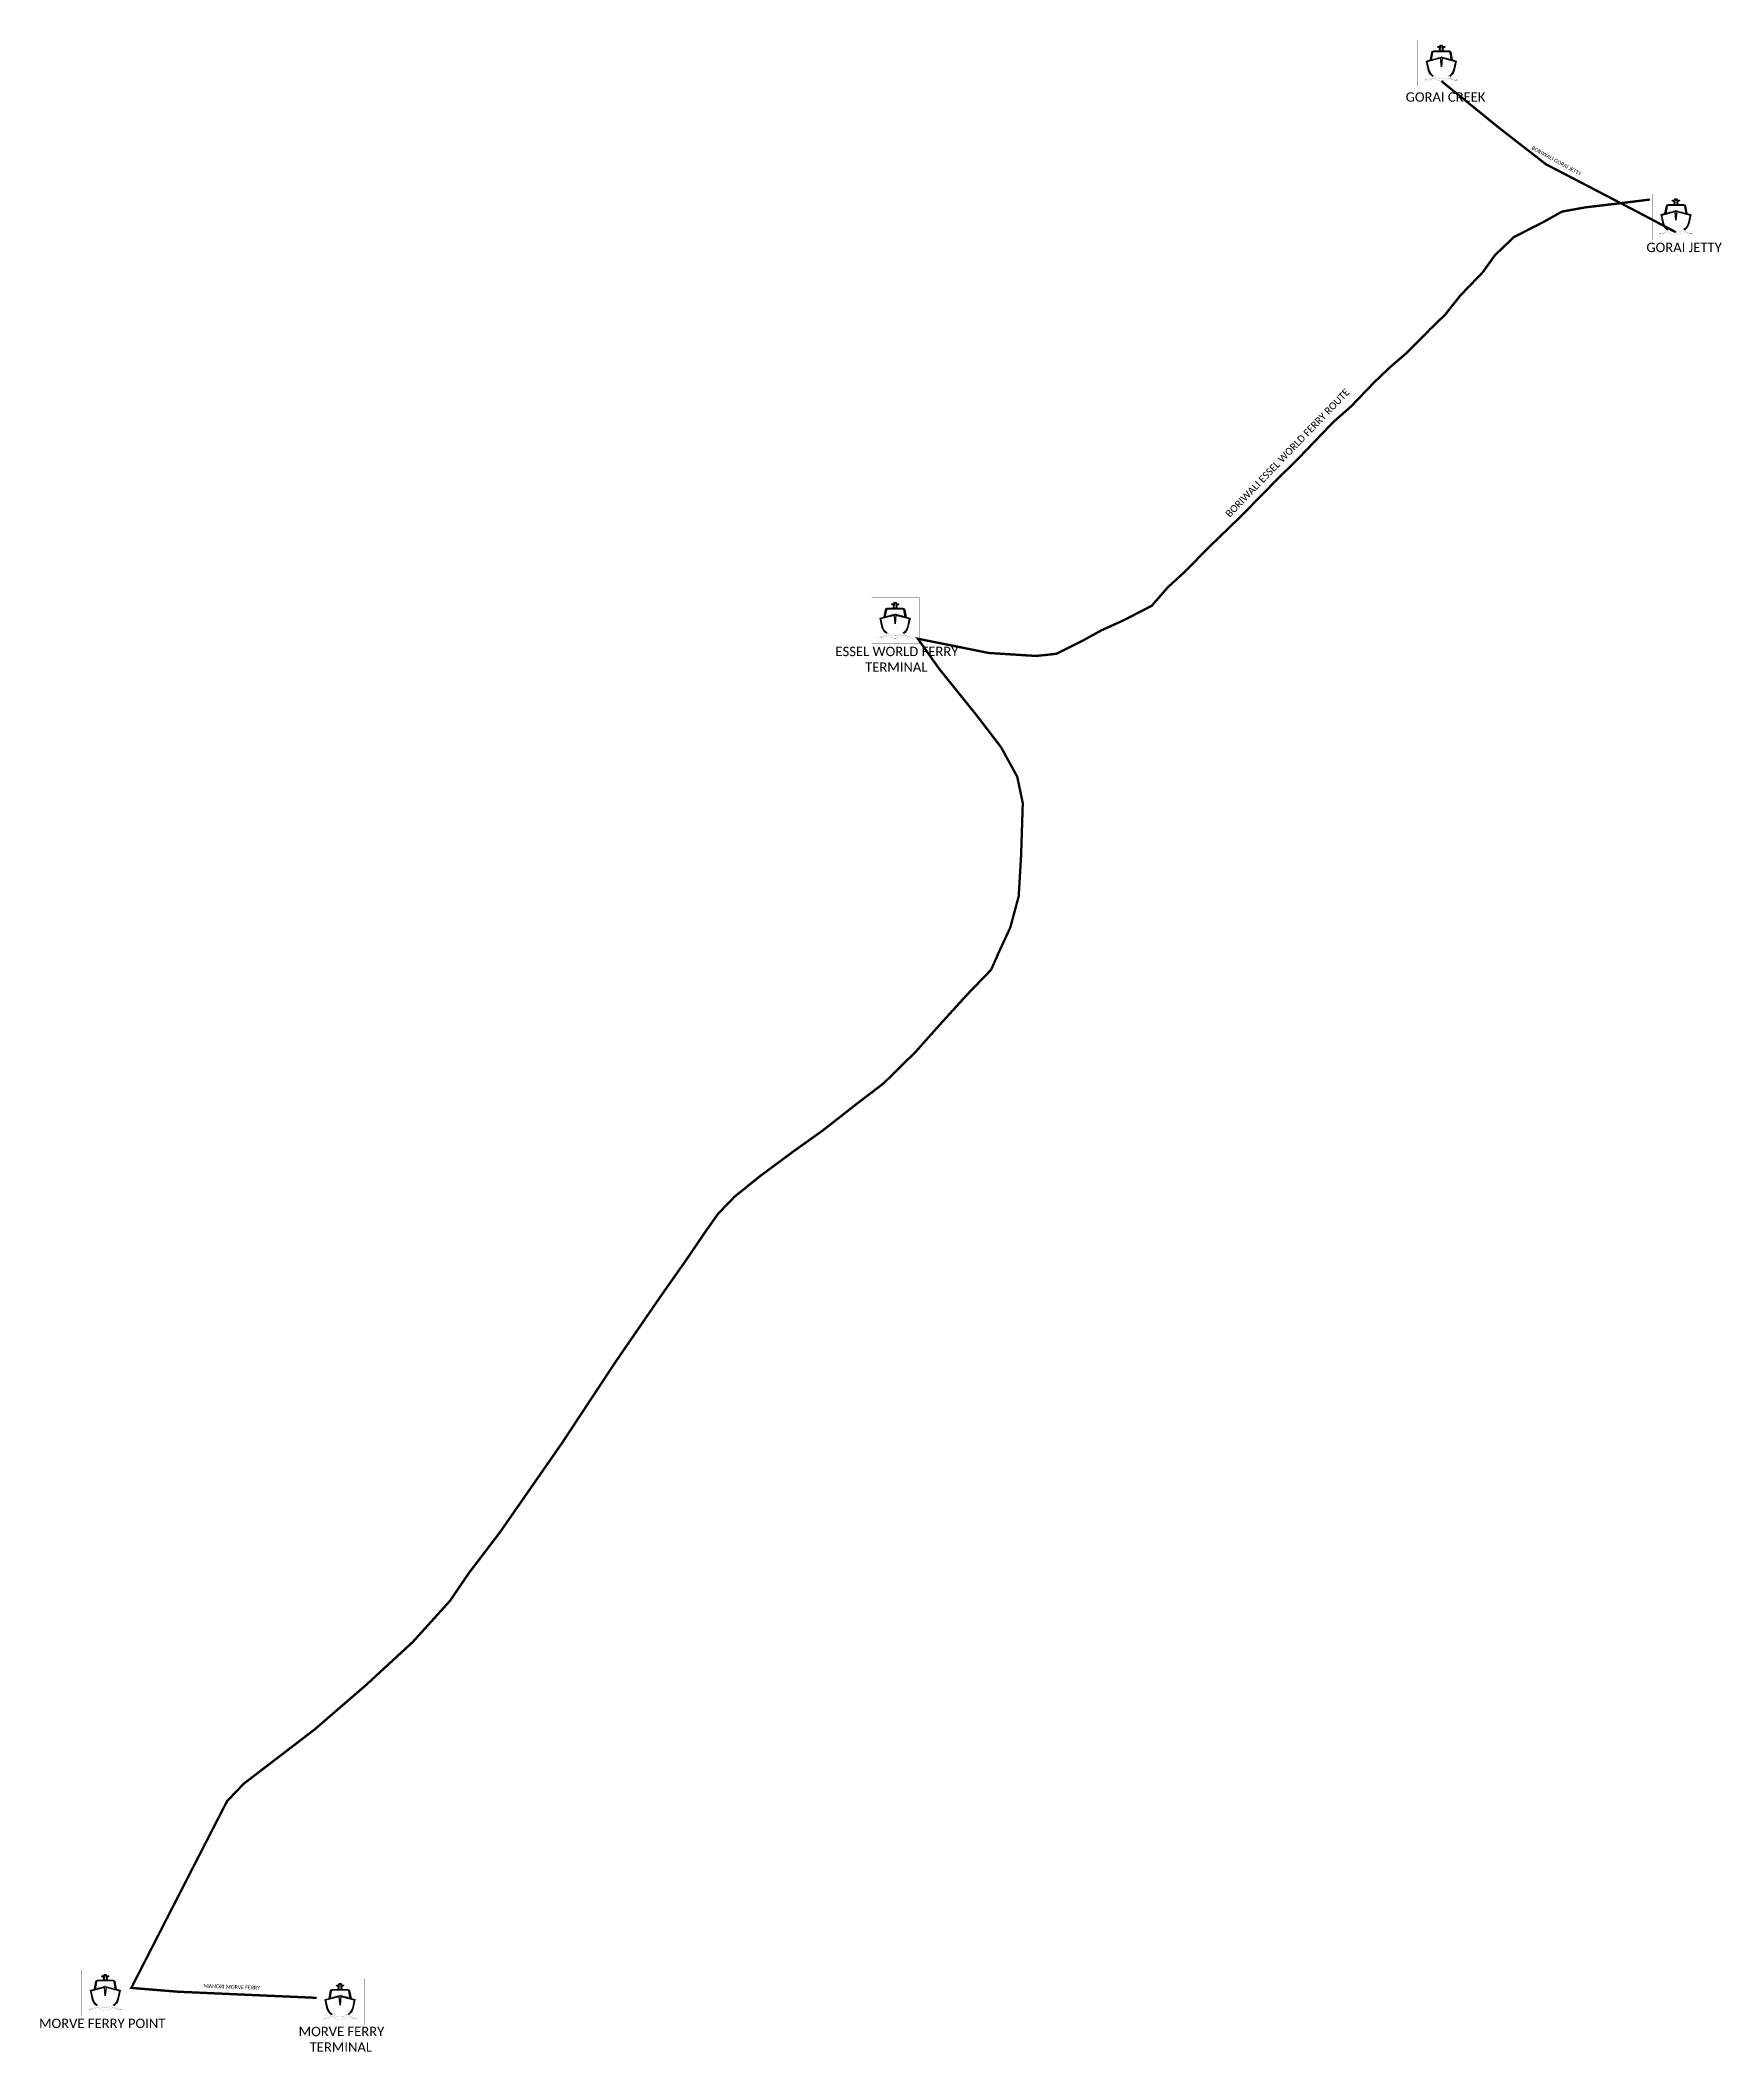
# Model space of a CAD drawing. Header units: metres. Extents: x 244144 to 284336, y 2072778 to 2140140.
# Drawn here: x 267721 to 271310, y 2124194 to 2128486 of the extents above; entities that cross this region are included whole.
import ezdxf

# ---------------------------------------------------------------- set-up
doc = ezdxf.new("R2010")
doc.units = ezdxf.units.M
doc.header["$MEASUREMENT"] = 0
doc.linetypes.add('DASHED2', pattern=[0.375, 0.25, -0.125])
for name, color, linetype in [('FERRY', 14, 'Continuous'), ('FERRY ROUTE', 5, 'Continuous'), ('FERRY ROUTE TEXT', 7, 'Continuous'), ('JETTY TEXT', 7, 'Continuous')]:
    doc.layers.add(name, color=color, linetype=linetype)
doc.styles.get("Standard").update_dxf_attribs({"font": 'arial.ttf'})

msp = doc.modelspace()

# ---------------------------------------------------------------- texts
at = {"layer": 'FERRY ROUTE TEXT', "attachment_point": 1}
for s, width, insert, char_height, rotation in [('{\\fCalibri|b0|i0|c0|p34;\\W7.96667;    \\W1;BORIWALI GORAI JETTY}', 300.434, (270828.4, 2128304.2), 8, 331.1515), ('{\\fCalibri|b0|i0|c0|p34;\\W7.16381;   \\W1;BORIWALI ESSEL WORLD FERRY ROUTE}', 600.601, (270170.4, 2127395.5), 15, 46.0773), ('{\\fCalibri|b0|i0|c0|p34;\\W7.91376;    \\W1;MANORI MORVE FERRY}', 300.434, (267981, 2124342.1), 8, 357.9116)]:
    msp.add_mtext_dynamic_manual_height_columns(s, width=width, gutter_width=1, heights=[54], dxfattribs=dict(at, insert=insert, char_height=char_height, rotation=rotation))
at = {"layer": 'JETTY TEXT', "char_height": 20, "attachment_point": 1}
for s, width, heights, insert in [('{\\fCalibri|b0|i0|c0|p34;\\W9.15251; \\W1;GORAI CREEK}', 300.434, [54], (270570.8, 2128374.9)), ('{\\fCalibri|b0|i0|c0|p34;\\W9.80585; \\W1;GORAI JETTY}', 300.434, [54], (271080, 2128054)), ('{\\fCalibri|b0|i0|c0|p34;\\W1.48726; \\W1;ESSEL WORLD FERRY \\P\\W5.23985;  \\W1;TERMINAL}', 283.326, [98.8], (269407.7, 2127191.9)), ('{\\fCalibri|b0|i0|c0|p34;\\W2.15467; \\W1;MORVE FERRY POINT}', 300.434, [54], (267703.2, 2124264.7)), ('{\\fCalibri|b0|i0|c0|p34;\\W8.34257; \\W1;MORVE FERRY \\P\\W5.84029;  \\W1;TERMINAL}', 300.434, [54], (268213.7, 2124247.5))]:
    msp.add_mtext_dynamic_manual_height_columns(s, width=width, gutter_width=1, heights=heights, dxfattribs=dict(at, insert=insert))

# ---------------------------------------------------------------- blocks, each defined once
blk = doc.blocks.new('TUYJYHJ')
h = blk.add_hatch(color=256)
h.dxf.hatch_style = 1
h.paths.add_polyline_path([(-17427, 33760, 0.3927863), (-17566, 33889), (-18045, 33889), (-18075, 34080), (-17901, 34205), (-17918, 34237), (-18098, 34237), (-18112, 34354), (-18272, 34355), (-18285, 34236), (-18465, 34234), (-18482, 34202), (-18306, 34078), (-18333, 33889), (-18821, 33889, 0.3808527), (-18952, 33762), (-19066, 33168), (-19383, 33085), (-19217, 32340, 0.1416171), (-18869, 31851, 0.0136089), (-18837, 31886, -0.1415696), (-19171, 32353), (-19326, 33051), (-18254, 33330), (-18191, 32633), (-18127, 33330), (-17055, 33051), (-17210, 32353, -0.1421711), (-17546, 31885, 0.0134174), (-17514, 31849, 0.1421217), (-17165, 32340), (-16999, 33085), (-17315, 33168)])
h.paths.add_polyline_path([(-17377, 33184), (-18191, 33396), (-19003, 33184), (-18894, 33755, -0.3875835), (-18819, 33831), (-17566, 33831, -0.4030462), (-17485, 33753)], flags=16)
h.paths.add_polyline_path([(-17522, 33276), (-18153, 33444, 0.1099752), (-18246, 33444), (-18863, 33280, -0.3953326), (-18920, 33345), (-18859, 33724, -0.2949015), (-18804, 33783), (-17594, 33782, -0.3365152), (-17524, 33736), (-17447, 33341, -0.3840616)], flags=0)
h.paths.add_polyline_path([(-18093, 33889), (-18286, 33889), (-18255, 34100), (-18379, 34188), (-18243, 34190), (-18230, 34308), (-18154, 34307), (-18140, 34190), (-18003, 34190), (-18126, 34101)], flags=16)
at = {"const_width": 10}
blk.add_lwpolyline([(-20070, 34743), (-16263, 34743), (-16263, 31059), (-20070, 31059)], close=True, dxfattribs=at)
at = {"flags": 128}
for points in [[(-18869, 31851, -0.1416171), (-19217, 32340), (-19383, 33085), (-19066, 33168), (-18952, 33762, -0.3808527), (-18821, 33889), (-18333, 33889), (-18306, 34078), (-18482, 34202), (-18465, 34234), (-18285, 34236), (-18272, 34355), (-18112, 34354), (-18112, 34354), (-18098, 34237), (-17918, 34237), (-17901, 34205), (-18075, 34080), (-18045, 33889), (-17565, 33889), (-17565, 33889, -0.3919775), (-17427, 33760), (-17315, 33168), (-16999, 33085), (-17165, 32340, -0.1421217), (-17514, 31849)], [(-17377, 33184), (-17485, 33753, 0.4019781), (-17565, 33831), (-18819, 33831, 0.3875835), (-18894, 33755), (-19003, 33184)], [(-18837, 31886, -0.1415696), (-19171, 32353), (-19326, 33051), (-18254, 33330)], [(-18127, 33330), (-17055, 33051), (-17210, 32353, -0.1421711), (-17546, 31885)]]:
    blk.add_lwpolyline(points, format="xyb", dxfattribs=at)
for points in [[(-18286, 33889), (-18255, 34100), (-18379, 34188), (-18243, 34190), (-18230, 34308), (-18154, 34307), (-18140, 34190), (-18003, 34190), (-18126, 34101), (-18093, 33889)], [(-18093, 33889), (-18286, 33889)], [(-19003, 33184), (-18191, 33396), (-17377, 33184)], [(-18127, 33330), (-18191, 32633), (-18254, 33330)]]:
    blk.add_lwpolyline(points, dxfattribs=at)
at = {"const_width": 10, "flags": 128}
blk.add_lwpolyline([(-17594, 33782, -0.3365152), (-17524, 33736), (-17447, 33341, -0.3840616), (-17522, 33276), (-18153, 33444, 0.1099752), (-18246, 33444), (-18863, 33280, -0.3953326), (-18920, 33345), (-18859, 33724, -0.2949015), (-18804, 33783)], format="xyb", close=True, dxfattribs=at)
at = {"const_width": 10}
blk.add_lwpolyline([(-19531, 31574, 0.2463985), (-18801, 31932, 0.4206168), (-17584, 31932, 0.244555), (-16847, 31572, -0.2283367), (-17585, 31739, -0.420789), (-18798, 31742, -0.2663096)], format="xyb", close=True, dxfattribs=at)

# ---------------------------------------------------------------- linework, layer by layer
at = {"layer": 'FERRY ROUTE', "linetype": 'DASHED2', "ltscale": 300, "const_width": 5, "flags": 128}
for points in [[(270711.4, 2128399), (270836.2, 2128297.9), (270934.7, 2128221.4), (271124.5, 2128122.7), (271212.1, 2128076.4)], [(271156.7, 2128146.1), (271088.1, 2128137.6), (271019.5, 2128129.5), (270969, 2128120.4), (270929.2, 2128098.1), (270866.3, 2128066), (270825.8, 2128027.3), (270800.3, 2127991.5), (270751.9, 2127941.3), (270719.6, 2127900.5), (270688.4, 2127870.4), (270638, 2127819.3), (270602.6, 2127789), (270568, 2127756), (270519.4, 2127705.4), (270479.8, 2127670.3), (270451, 2127640.2), (270399.8, 2127586.9), (270364.1, 2127552.4), (270333, 2127520.4), (270280.8, 2127467.5), (270215.1, 2127404), (270164, 2127352.1), (270127.7, 2127318.8), (270101.2, 2127288.4), (270093.6, 2127279.5), (270034.7, 2127249.1), (269985.4, 2127226.7), (269944.6, 2127204.2), (269889.9, 2127176.9), (269846.6, 2127172.3), (269745.4, 2127178.7), (269594, 2127209.1), (269639.7, 2127144.8), (269718.4, 2127047.1), (269771.7, 2126977.7), (269806.2, 2126914.7), (269818.1, 2126858.1), (269814.5, 2126746.4), (269809.4, 2126659.7), (269791.4, 2126592.7), (269768.1, 2126542.5), (269750.4, 2126502.6), (269700.7, 2126451.2), (269636.9, 2126381.1), (269589.9, 2126328.2), (269521.1, 2126260.5), (269463.5, 2126216.5), (269391.4, 2126160), (269329, 2126115.5), (269257.5, 2126062.6), (269203.2, 2126018.8), (269167.7, 2125982.1), (269139.3, 2125941.8), (269100.2, 2125884.3), (269045.1, 2125805.9), (268948.3, 2125665.2), (268834.6, 2125492.9), (268702, 2125302.3), (268635.7, 2125215.3), (268595.4, 2125156.1), (268516.5, 2125068.9), (268417.3, 2124977.5), (268306.7, 2124881.9), (268155.5, 2124766.2), (268119.7, 2124728.8), (268041.4, 2124576.4), (267915.3, 2124330.4), (268014.4, 2124322.3), (268310.8, 2124309.2)]]:
    msp.add_lwpolyline(points, dxfattribs=at)

# ---------------------------------------------------------------- block references
at = {"layer": 'FERRY', "xscale": 0.0266638455042826, "yscale": 0.0266638455042826, "zscale": 0.0266638455042826}
for p in [(271196.5, 2127559.5), (271697.2, 2127231.7), (270030.7, 2126370.7), (268344.9, 2123443.1), (268846, 2123423.7)]:
    msp.add_blockref('TUYJYHJ', p, dxfattribs=at)

msp.set_redraw_order([(e.dxf.handle, doc.entitydb.next_handle()) for e in msp.query("TEXT MTEXT ATTDEF DIMENSION ARC_DIMENSION")])  # texts and dimensions are drawn at this point

doc.saveas('drawing.dxf')
